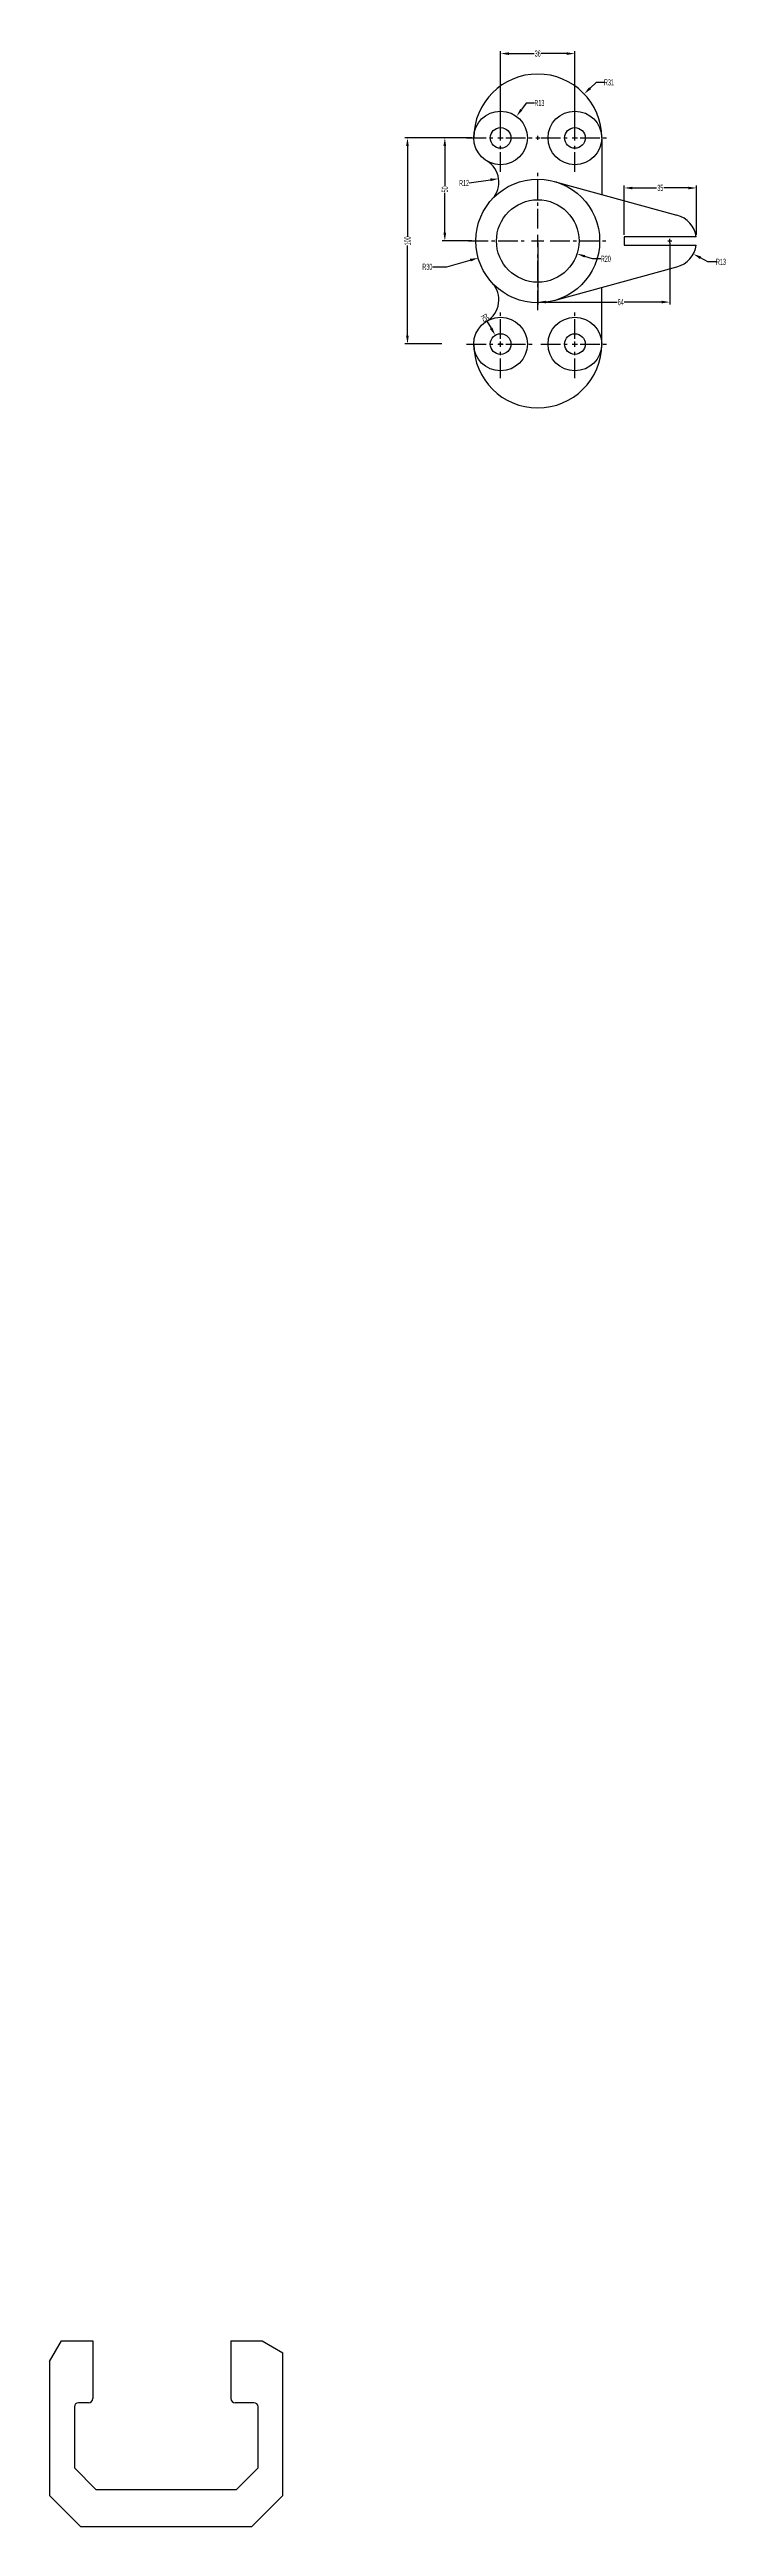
# Model space of a CAD drawing. Header units: millimetres. Extents: x 1568 to 31342, y 459 to 4403.
# Drawn here: x 13146 to 13475, y 818 to 2020 of the extents above; entities that cross this region are included whole.
import ezdxf

# ---------------------------------------------------------------- set-up
doc = ezdxf.new("R2010")
doc.units = ezdxf.units.MM
doc.header["$LTSCALE"] = 0.5
doc.linetypes.add('CENTER2', pattern=[28.575, 19.05, -3.175, 3.175, -3.175])
doc.layers.add('centre line', color=3, linetype='CENTER2')
doc.layers.add('drawing', color=7, linetype='Continuous')
doc.styles.get("Standard").update_dxf_attribs({"font": 'arial.ttf', "width": 0.5})
doc.dimstyles.new('DARSHU2', dxfattribs={"dimtxt": 3, "dimasz": 4, "dimexe": 1.25, "dimexo": 1, "dimtad": 0, "dimtoh": 1, "dimdec": 1, "dimdsep": 46, "dimtxsty": 'Standard', "dimcen": 1, "dimclrd": 6, "dimclre": 6, "dimclrt": 6, "dimadec": 0, "dimazin": 0, "dimtfac": 1, "dimtdec": 1, "dimtofl": 0, "dimtmove": 0, "dimatfit": 3, "dimfxl": 1, "dimtfillclr": 256, "dimlwd": 25, "dimlwe": 25, "dimarcsym": 0})

msp = doc.modelspace()

# ---------------------------------------------------------------- blocks, each defined once
blk = doc.blocks.new('*D472')
at = {"layer": 'Defpoints', "color": 0, "transparency": 16777216}
for p in [(13351.5, 1977.1), (13337.5, 1927.1), (13351.5, 1927.1)]:
    blk.add_point(p, dxfattribs=at)
at = {"layer": 'drawing', "color": 6, "linetype": 'Continuous', "lineweight": 25, "transparency": 16777216}
for p, q in [((13350.5, 1977.1), (13336.2, 1977.1)), ((13337.5, 1973.1), (13337.5, 1953.8)), ((13337.5, 1931.1), (13337.5, 1950.4)), ((13350.5, 1927.1), (13336.2, 1927.1))]:
    blk.add_line(p, q, dxfattribs=at)
at = {"layer": 'drawing', "color": 6, "transparency": 16777216}
for points in [[(13336.8, 1973.1), (13338.1, 1973.1), (13337.5, 1977.1)], [(13336.8, 1931.1), (13338.1, 1931.1), (13337.5, 1927.1)]]:
    blk.add_solid(points, dxfattribs=at)
at = {"layer": 'drawing', "color": 6, "transparency": 16777216, "insert": (13337.5, 1952.1), "char_height": 3, "attachment_point": 5, "rotation": 90}
blk.add_mtext('50', dxfattribs=at)
blk = doc.blocks.new('*D473')
at = {"layer": 'Defpoints', "color": 0, "transparency": 16777216}
for p in [(13337.1, 1977.1), (13319.4, 1877.1), (13337.1, 1877.1)]:
    blk.add_point(p, dxfattribs=at)
at = {"layer": 'drawing', "color": 6, "linetype": 'Continuous', "lineweight": 25, "transparency": 16777216}
for p, q in [((13336.1, 1977.1), (13318.1, 1977.1)), ((13319.4, 1973.1), (13319.4, 1929.3)), ((13319.4, 1881.1), (13319.4, 1924.9)), ((13336.1, 1877.1), (13318.1, 1877.1))]:
    blk.add_line(p, q, dxfattribs=at)
at = {"layer": 'drawing', "color": 6, "transparency": 16777216}
for points in [[(13318.7, 1973.1), (13320, 1973.1), (13319.4, 1977.1)], [(13318.7, 1881.1), (13320, 1881.1), (13319.4, 1877.1)]]:
    blk.add_solid(points, dxfattribs=at)
at = {"layer": 'drawing', "color": 6, "transparency": 16777216, "insert": (13319.4, 1927.1), "char_height": 3, "attachment_point": 5, "rotation": 90}
blk.add_mtext('100', dxfattribs=at)
blk = doc.blocks.new('*D474')
at = {"layer": 'Defpoints', "color": 0, "transparency": 16777216}
for p in [(13459.4, 1952.8), (13424.4, 1929.1), (13459.4, 1929.1)]:
    blk.add_point(p, dxfattribs=at)
at = {"layer": 'drawing', "color": 6, "linetype": 'Continuous', "lineweight": 25, "transparency": 16777216}
for p, q in [((13424.4, 1930.1), (13424.4, 1954)), ((13428.4, 1952.8), (13440.1, 1952.8)), ((13455.4, 1952.8), (13443.6, 1952.8)), ((13459.4, 1930.1), (13459.4, 1954))]:
    blk.add_line(p, q, dxfattribs=at)
at = {"layer": 'drawing', "color": 6, "transparency": 16777216}
for points in [[(13428.4, 1953.4), (13428.4, 1952.1), (13424.4, 1952.8)], [(13455.4, 1953.4), (13455.4, 1952.1), (13459.4, 1952.8)]]:
    blk.add_solid(points, dxfattribs=at)
at = {"layer": 'drawing', "color": 6, "transparency": 16777216, "insert": (13441.9, 1952.8), "char_height": 3, "attachment_point": 5}
blk.add_mtext('35', dxfattribs=at)
blk = doc.blocks.new('*U475')
at = {"layer": 'centre line', "color": 0, "linetype": 'CENTER2', "transparency": 16777216}
for p, q in [((0, 2.6), (0, 16.5)), ((-16.5, 0), (-2.6, 0)), ((2.6, 0), (16.5, 0)), ((0, -16.5), (0, -2.6))]:
    blk.add_line(p, q, dxfattribs=at)
at = {"layer": 'centre line', "color": 0, "linetype": 'Continuous', "transparency": 16777216}
for p, q in [((-1.3, 0), (1.3, 0)), ((0, -1.3), (0, 1.3))]:
    blk.add_line(p, q, dxfattribs=at)
blk = doc.blocks.new('*U476')
at = {"layer": 'centre line', "color": 0, "linetype": 'CENTER2', "transparency": 16777216}
for p, q in [((0, 2.6), (0, 16.5)), ((-16.5, 0), (-2.6, 0)), ((2.6, 0), (16.5, 0)), ((0, -16.5), (0, -2.6))]:
    blk.add_line(p, q, dxfattribs=at)
at = {"layer": 'centre line', "color": 0, "linetype": 'Continuous', "transparency": 16777216}
for p, q in [((-1.3, 0), (1.3, 0)), ((0, -1.3), (0, 1.3))]:
    blk.add_line(p, q, dxfattribs=at)
blk = doc.blocks.new('*U477')
at = {"layer": 'centre line', "color": 0, "linetype": 'CENTER2', "transparency": 16777216}
for p, q in [((0, 6), (0, 33.5)), ((-33.5, 0), (-6, 0)), ((6, 0), (33.5, 0)), ((0, -33.5), (0, -6))]:
    blk.add_line(p, q, dxfattribs=at)
at = {"layer": 'centre line', "color": 0, "linetype": 'Continuous', "transparency": 16777216}
for p, q in [((-3, 0), (3, 0)), ((0, -3), (0, 3))]:
    blk.add_line(p, q, dxfattribs=at)
blk = doc.blocks.new('*U478')
at = {"layer": 'centre line', "color": 0, "linetype": 'CENTER2', "transparency": 16777216}
for p, q in [((0, 2.6), (0, 16.5)), ((-16.5, 0), (-2.6, 0)), ((2.6, 0), (16.5, 0)), ((0, -16.5), (0, -2.6))]:
    blk.add_line(p, q, dxfattribs=at)
at = {"layer": 'centre line', "color": 0, "linetype": 'Continuous', "transparency": 16777216}
for p, q in [((-1.3, 0), (1.3, 0)), ((0, -1.3), (0, 1.3))]:
    blk.add_line(p, q, dxfattribs=at)
blk = doc.blocks.new('*U479')
at = {"layer": 'centre line', "color": 0, "linetype": 'CENTER2', "transparency": 16777216}
for p, q in [((0, 2.6), (0, 16.5)), ((-16.5, 0), (-2.6, 0)), ((2.6, 0), (16.5, 0)), ((0, -16.5), (0, -2.6))]:
    blk.add_line(p, q, dxfattribs=at)
at = {"layer": 'centre line', "color": 0, "linetype": 'Continuous', "transparency": 16777216}
for p, q in [((-1.3, 0), (1.3, 0)), ((0, -1.3), (0, 1.3))]:
    blk.add_line(p, q, dxfattribs=at)
blk = doc.blocks.new('*D480')
at = {"layer": 'Defpoints', "color": 0, "transparency": 16777216}
for p in [(13400.5, 2018), (13364.5, 1977.1), (13400.5, 1977.1)]:
    blk.add_point(p, dxfattribs=at)
at = {"layer": 'drawing', "color": 6, "linetype": 'Continuous', "lineweight": 25, "transparency": 16777216}
for p, q in [((13364.5, 1978.1), (13364.5, 2019.2)), ((13400.5, 1978.1), (13400.5, 2019.2)), ((13368.5, 2018), (13380.8, 2018)), ((13396.5, 2018), (13384.2, 2018))]:
    blk.add_line(p, q, dxfattribs=at)
at = {"layer": 'drawing', "color": 6, "transparency": 16777216}
for points in [[(13368.5, 2018.6), (13368.5, 2017.3), (13364.5, 2018)], [(13396.5, 2018.6), (13396.5, 2017.3), (13400.5, 2018)]]:
    blk.add_solid(points, dxfattribs=at)
at = {"layer": 'drawing', "color": 6, "transparency": 16777216, "insert": (13382.5, 2018), "char_height": 3, "attachment_point": 5}
blk.add_mtext('36', dxfattribs=at)
blk = doc.blocks.new('*D481')
at = {"layer": 'Defpoints', "color": 0, "transparency": 16777216}
for p in [(13405, 1998.4), (13382.5, 1977.1)]:
    blk.add_point(p, dxfattribs=at)
at = {"layer": 'drawing', "color": 6, "linetype": 'Continuous', "lineweight": 25, "transparency": 16777216}
for p, q in [((13410.8, 2004), (13407.9, 2001.2)), ((13414.8, 2004), (13410.8, 2004))]:
    blk.add_line(p, q, dxfattribs=at)
at = {"layer": 'drawing', "color": 6, "lineweight": 25, "transparency": 16777216}
for p, q in [((13381.5, 1977.1), (13383.5, 1977.1)), ((13382.5, 1976.1), (13382.5, 1978.1))]:
    blk.add_line(p, q, dxfattribs=at)
at = {"layer": 'drawing', "color": 6, "transparency": 16777216}
blk.add_solid([(13407.4, 2001.7), (13408.3, 2000.7), (13405, 1998.4)], dxfattribs=at)
at = {"layer": 'drawing', "color": 6, "transparency": 16777216, "insert": (13417, 2004), "char_height": 3, "attachment_point": 5}
blk.add_mtext('R31', dxfattribs=at)
blk = doc.blocks.new('*D482')
at = {"layer": 'Defpoints', "color": 0, "transparency": 16777216}
for p in [(13372.2, 1987.5), (13364.5, 1977.1)]:
    blk.add_point(p, dxfattribs=at)
at = {"layer": 'drawing', "color": 6, "linetype": 'Continuous', "lineweight": 25, "transparency": 16777216}
for p, q in [((13376.9, 1994), (13374.6, 1990.8)), ((13380.9, 1994), (13376.9, 1994))]:
    blk.add_line(p, q, dxfattribs=at)
at = {"layer": 'drawing', "color": 6, "lineweight": 25, "transparency": 16777216}
for p, q in [((13363.5, 1977.1), (13365.5, 1977.1)), ((13364.5, 1976.1), (13364.5, 1978.1))]:
    blk.add_line(p, q, dxfattribs=at)
at = {"layer": 'drawing', "color": 6, "transparency": 16777216}
blk.add_solid([(13374, 1991.2), (13375.1, 1990.4), (13372.2, 1987.5)], dxfattribs=at)
at = {"layer": 'drawing', "color": 6, "transparency": 16777216, "insert": (13383.3, 1994), "char_height": 3, "attachment_point": 5}
blk.add_mtext('R13', dxfattribs=at)
blk = doc.blocks.new('*D483')
at = {"layer": 'Defpoints', "color": 0, "transparency": 16777216}
for p in [(13361.9, 1881.4), (13364.5, 1877.1)]:
    blk.add_point(p, dxfattribs=at)
at = {"layer": 'drawing', "color": 6, "linetype": 'Continuous', "lineweight": 25, "transparency": 16777216}
blk.add_line((13357.8, 1888.2), (13359.9, 1884.8), dxfattribs=at)
at = {"layer": 'drawing', "color": 6, "lineweight": 25, "transparency": 16777216}
for p, q in [((13363.5, 1877.1), (13365.5, 1877.1)), ((13364.5, 1876.1), (13364.5, 1878.1))]:
    blk.add_line(p, q, dxfattribs=at)
at = {"layer": 'drawing', "color": 6, "transparency": 16777216}
blk.add_solid([(13360.5, 1885.1), (13359.3, 1884.4), (13361.9, 1881.4)], dxfattribs=at)
at = {"layer": 'drawing', "color": 6, "transparency": 16777216, "insert": (13356.9, 1889.8), "char_height": 3, "attachment_point": 5, "rotation": 300.8436}
blk.add_mtext('R5', dxfattribs=at)
blk = doc.blocks.new('*D484')
at = {"layer": 'Defpoints', "color": 0, "transparency": 16777216}
for p in [(13382.5, 1927.1), (13353.7, 1918.8)]:
    blk.add_point(p, dxfattribs=at)
at = {"layer": 'drawing', "color": 6, "lineweight": 25, "transparency": 16777216}
for p, q in [((13381.5, 1927.1), (13383.5, 1927.1)), ((13382.5, 1926.1), (13382.5, 1928.1))]:
    blk.add_line(p, q, dxfattribs=at)
at = {"layer": 'drawing', "color": 6, "linetype": 'Continuous', "lineweight": 25, "transparency": 16777216}
for p, q in [((13331.5, 1914.5), (13338.5, 1914.5)), ((13338.5, 1914.5), (13349.8, 1917.7))]:
    blk.add_line(p, q, dxfattribs=at)
at = {"layer": 'drawing', "color": 6, "transparency": 16777216}
blk.add_solid([(13349.6, 1918.4), (13350, 1917.1), (13353.7, 1918.8)], dxfattribs=at)
at = {"layer": 'drawing', "color": 6, "transparency": 16777216, "insert": (13329, 1914.5), "char_height": 3, "attachment_point": 5}
blk.add_mtext('R30', dxfattribs=at)
blk = doc.blocks.new('*D485')
at = {"layer": 'Defpoints', "color": 0, "transparency": 16777216}
for p in [(13351.7, 1955.6), (13363.6, 1957.3)]:
    blk.add_point(p, dxfattribs=at)
at = {"layer": 'drawing', "color": 6, "linetype": 'Continuous', "lineweight": 25, "transparency": 16777216}
blk.add_line((13349.2, 1955.2), (13359.6, 1956.7), dxfattribs=at)
at = {"layer": 'drawing', "color": 6, "transparency": 16777216}
blk.add_solid([(13359.5, 1957.4), (13359.7, 1956.1), (13363.6, 1957.3)], dxfattribs=at)
at = {"layer": 'drawing', "color": 6, "transparency": 16777216, "insert": (13346.8, 1955.2), "char_height": 3, "attachment_point": 5}
blk.add_mtext('R12', dxfattribs=at)
blk = doc.blocks.new('*D486')
at = {"layer": 'Defpoints', "color": 0, "transparency": 16777216}
for p in [(13382.5, 1927.1), (13401.5, 1920.9)]:
    blk.add_point(p, dxfattribs=at)
at = {"layer": 'drawing', "color": 6, "lineweight": 25, "transparency": 16777216}
for p, q in [((13381.5, 1927.1), (13383.5, 1927.1)), ((13382.5, 1926.1), (13382.5, 1928.1))]:
    blk.add_line(p, q, dxfattribs=at)
at = {"layer": 'drawing', "color": 6, "linetype": 'Continuous', "lineweight": 25, "transparency": 16777216}
for p, q in [((13409.1, 1918.4), (13405.3, 1919.6)), ((13413.1, 1918.4), (13409.1, 1918.4))]:
    blk.add_line(p, q, dxfattribs=at)
at = {"layer": 'drawing', "color": 6, "transparency": 16777216}
blk.add_solid([(13405.5, 1920.2), (13405.1, 1919), (13401.5, 1920.9)], dxfattribs=at)
at = {"layer": 'drawing', "color": 6, "transparency": 16777216, "insert": (13415.5, 1918.4), "char_height": 3, "attachment_point": 5}
blk.add_mtext('R20', dxfattribs=at)
blk = doc.blocks.new('*D487')
at = {"layer": 'Defpoints', "color": 0, "transparency": 16777216}
for p in [(13446.5, 1927.1), (13457.9, 1920.8)]:
    blk.add_point(p, dxfattribs=at)
at = {"layer": 'drawing', "color": 6, "lineweight": 25, "transparency": 16777216}
for p, q in [((13445.5, 1927.1), (13447.5, 1927.1)), ((13446.5, 1926.1), (13446.5, 1928.1))]:
    blk.add_line(p, q, dxfattribs=at)
at = {"layer": 'drawing', "color": 6, "linetype": 'Continuous', "lineweight": 25, "transparency": 16777216}
for p, q in [((13464.9, 1916.9), (13461.4, 1918.9)), ((13468.9, 1916.9), (13464.9, 1916.9))]:
    blk.add_line(p, q, dxfattribs=at)
at = {"layer": 'drawing', "color": 6, "transparency": 16777216}
blk.add_solid([(13461.7, 1919.5), (13461.1, 1918.3), (13457.9, 1920.8)], dxfattribs=at)
at = {"layer": 'drawing', "color": 6, "transparency": 16777216, "insert": (13471.3, 1916.9), "char_height": 3, "attachment_point": 5}
blk.add_mtext('R13', dxfattribs=at)
blk = doc.blocks.new('*D488')
at = {"layer": 'Defpoints', "color": 0, "transparency": 16777216}
for p in [(13382.5, 1927.1), (13446.5, 1927.1), (13446.5, 1897.4)]:
    blk.add_point(p, dxfattribs=at)
at = {"layer": 'drawing', "color": 6, "linetype": 'Continuous', "lineweight": 25, "transparency": 16777216}
for p, q in [((13382.5, 1926.1), (13382.5, 1896.2)), ((13446.5, 1926.1), (13446.5, 1896.2)), ((13386.5, 1897.4), (13421, 1897.4)), ((13442.5, 1897.4), (13424.4, 1897.4))]:
    blk.add_line(p, q, dxfattribs=at)
at = {"layer": 'drawing', "color": 6, "transparency": 16777216}
for points in [[(13386.5, 1898.1), (13386.5, 1896.8), (13382.5, 1897.4)], [(13442.5, 1898.1), (13442.5, 1896.8), (13446.5, 1897.4)]]:
    blk.add_solid(points, dxfattribs=at)
at = {"layer": 'drawing', "color": 6, "transparency": 16777216, "insert": (13422.7, 1897.4), "char_height": 3, "attachment_point": 5}
blk.add_mtext('64', dxfattribs=at)

# ---------------------------------------------------------------- dimensions: what is measured, and where the dimension line sits
at = {"layer": 'drawing'}
for base, p1, p2, picture, middle in [((13400.506, 2017.973), (13364.506, 1977.064), (13400.506, 1977.064), '*D480', (13382.506, 2017.973)), ((13459.351, 1952.764), (13424.351, 1929.064), (13459.351, 1929.064), '*D474', (13441.851, 1952.764))]:
    dim = msp.add_linear_dim(base=base, p1=p1, p2=p2, dimstyle='DARSHU2', dxfattribs=at)
    dim.commit()
    dim.dimension.update_dxf_attribs({"geometry": picture, "text_midpoint": middle})
for center, mpoint, picture, middle in [((13364.506, 1977.064), (13372.197, 1987.544), '*D482', (13383.348, 1993.994)), ((13382.506, 1977.064), (13404.958, 1998.44), '*D481', (13417.024, 2003.956)), ((13382.506, 1927.064), (13401.519, 1920.857), '*D486', (13415.538, 1918.374)), ((13446.506, 1927.064), (13457.897, 1920.799), '*D487', (13471.324, 1916.944)), ((13364.506, 1877.064), (13361.943, 1881.357), '*D483', (13356.898, 1889.805))]:
    dim = msp.add_radius_dim(center=center, mpoint=mpoint, dimstyle='DARSHU2', dxfattribs=at)
    dim.commit()
    dim.dimension.update_dxf_attribs({"geometry": picture, "text_midpoint": middle})
for base, p1, p2, picture, middle in [((13319.378, 1877.064), (13337.052, 1977.064), (13337.052, 1877.064), '*D473', (13319.378, 1927.064)), ((13337.469, 1927.064), (13351.506, 1977.064), (13351.506, 1927.064), '*D472', (13337.469, 1952.064))]:
    dim = msp.add_linear_dim(base=base, p1=p1, p2=p2, angle=90, dimstyle='DARSHU2', dxfattribs=at)
    dim.commit()
    dim.dimension.update_dxf_attribs({"geometry": picture, "text_midpoint": middle})
for center, mpoint, picture, middle in [((13351.689, 1955.599), (13363.567, 1957.307), '*D485', (13349.223, 1955.245)), ((13382.506, 1927.064), (13353.659, 1918.828), '*D484', (13329.044, 1914.514))]:
    dim = msp.add_radius_dim(center=center, mpoint=mpoint, dimstyle='DARSHU2', dxfattribs=at)
    dim.commit()
    dim.dimension.update_dxf_attribs({"geometry": picture, "text_midpoint": middle, "dimtype": 164})
dim = msp.add_linear_dim(base=(13446.506, 1897.433), p1=(13382.506, 1927.064), p2=(13446.506, 1927.064), dimstyle='DARSHU2', dxfattribs=at)
dim.commit()
dim.dimension.update_dxf_attribs({"geometry": '*D488', "text_midpoint": (13422.707, 1897.433), "dimtype": 160})

# ---------------------------------------------------------------- linework, layer by layer
for p, q in [((13145.954, 898.315), (13151.727, 908.315)), ((13151.727, 908.315), (13166.84, 908.315)), ((13166.84, 908.315), (13166.84, 880.315)), ((13233.84, 908.315), (13248.954, 908.315)), ((13233.84, 908.315), (13233.84, 880.315)), ((13248.954, 908.315), (13258.954, 902.542))]:
    msp.add_line(p, q)
for points in [[(13145.954, 898.315), (13145.954, 833.315), (13160.954, 818.315), (13243.954, 818.315), (13258.954, 833.315), (13258.954, 902.542)], [(13157.954, 846.771), (13168.409, 836.315), (13236.498, 836.315), (13246.954, 846.771)]]:
    msp.add_lwpolyline(points)
for points in [[(13164.84, 878.315), (13159.954, 878.315, 0.41421356), (13157.954, 876.315), (13157.954, 846.771)], [(13246.954, 846.771), (13246.954, 876.315, 0.41421356), (13244.954, 878.315), (13235.84, 878.315)]]:
    msp.add_lwpolyline(points, format="xyb")
for centre, start, end in [((13164.84, 880.315), 270, 0), ((13235.84, 880.315), 180, 270)]:
    msp.add_arc(centre, 2, start, end)
at = {"layer": 'drawing'}
for p, q in [((13413.506, 1977.064), (13413.506, 1949.64)), ((13390.475, 1955.986), (13449.959, 1939.597)), ((13459.351, 1929.064), (13424.351, 1929.064)), ((13424.351, 1929.064), (13424.351, 1925.064)), ((13424.351, 1925.064), (13459.351, 1925.064)), ((13390.475, 1898.141), (13449.959, 1914.531)), ((13413.506, 1877.064), (13413.506, 1904.487))]:
    msp.add_line(p, q, dxfattribs=at)
for centre, radius in [((13364.506, 1977.064), 13), ((13400.506, 1977.064), 13), ((13364.506, 1977.064), 5), ((13400.506, 1977.064), 5), ((13382.506, 1927.064), 30), ((13382.506, 1927.064), 20), ((13364.506, 1877.064), 13), ((13400.506, 1877.064), 13), ((13364.506, 1877.064), 5), ((13400.506, 1877.064), 5)]:
    msp.add_circle(centre, radius, dxfattribs=at)
for centre, radius, start, end in [((13382.506, 1977.064), 31, 0, 180), ((13351.689, 1955.599), 12, 317.201479, 59.156448), ((13446.506, 1927.064), 13, 8.849883, 74.595906), ((13446.506, 1927.064), 13, 285.404094, 351.150117), ((13351.689, 1898.528), 12, 300.843552, 42.798521), ((13382.506, 1877.064), 31, 180, 0)]:
    msp.add_arc(centre, radius, start, end, dxfattribs=at)

# ---------------------------------------------------------------- block references
at = {"layer": 'centre line', "linetype": 'CENTER2'}
for name, p in [('*U475', (13364.506, 1977.064)), ('*U476', (13400.506, 1977.064)), ('*U477', (13382.506, 1927.064)), ('*U478', (13364.506, 1877.064)), ('*U479', (13400.506, 1877.064))]:
    msp.add_blockref(name, p, dxfattribs=at)

msp.set_redraw_order([(e.dxf.handle, doc.entitydb.next_handle()) for e in msp.query("TEXT MTEXT ATTDEF DIMENSION ARC_DIMENSION")])  # texts and dimensions are drawn at this point

doc.saveas('drawing.dxf')
